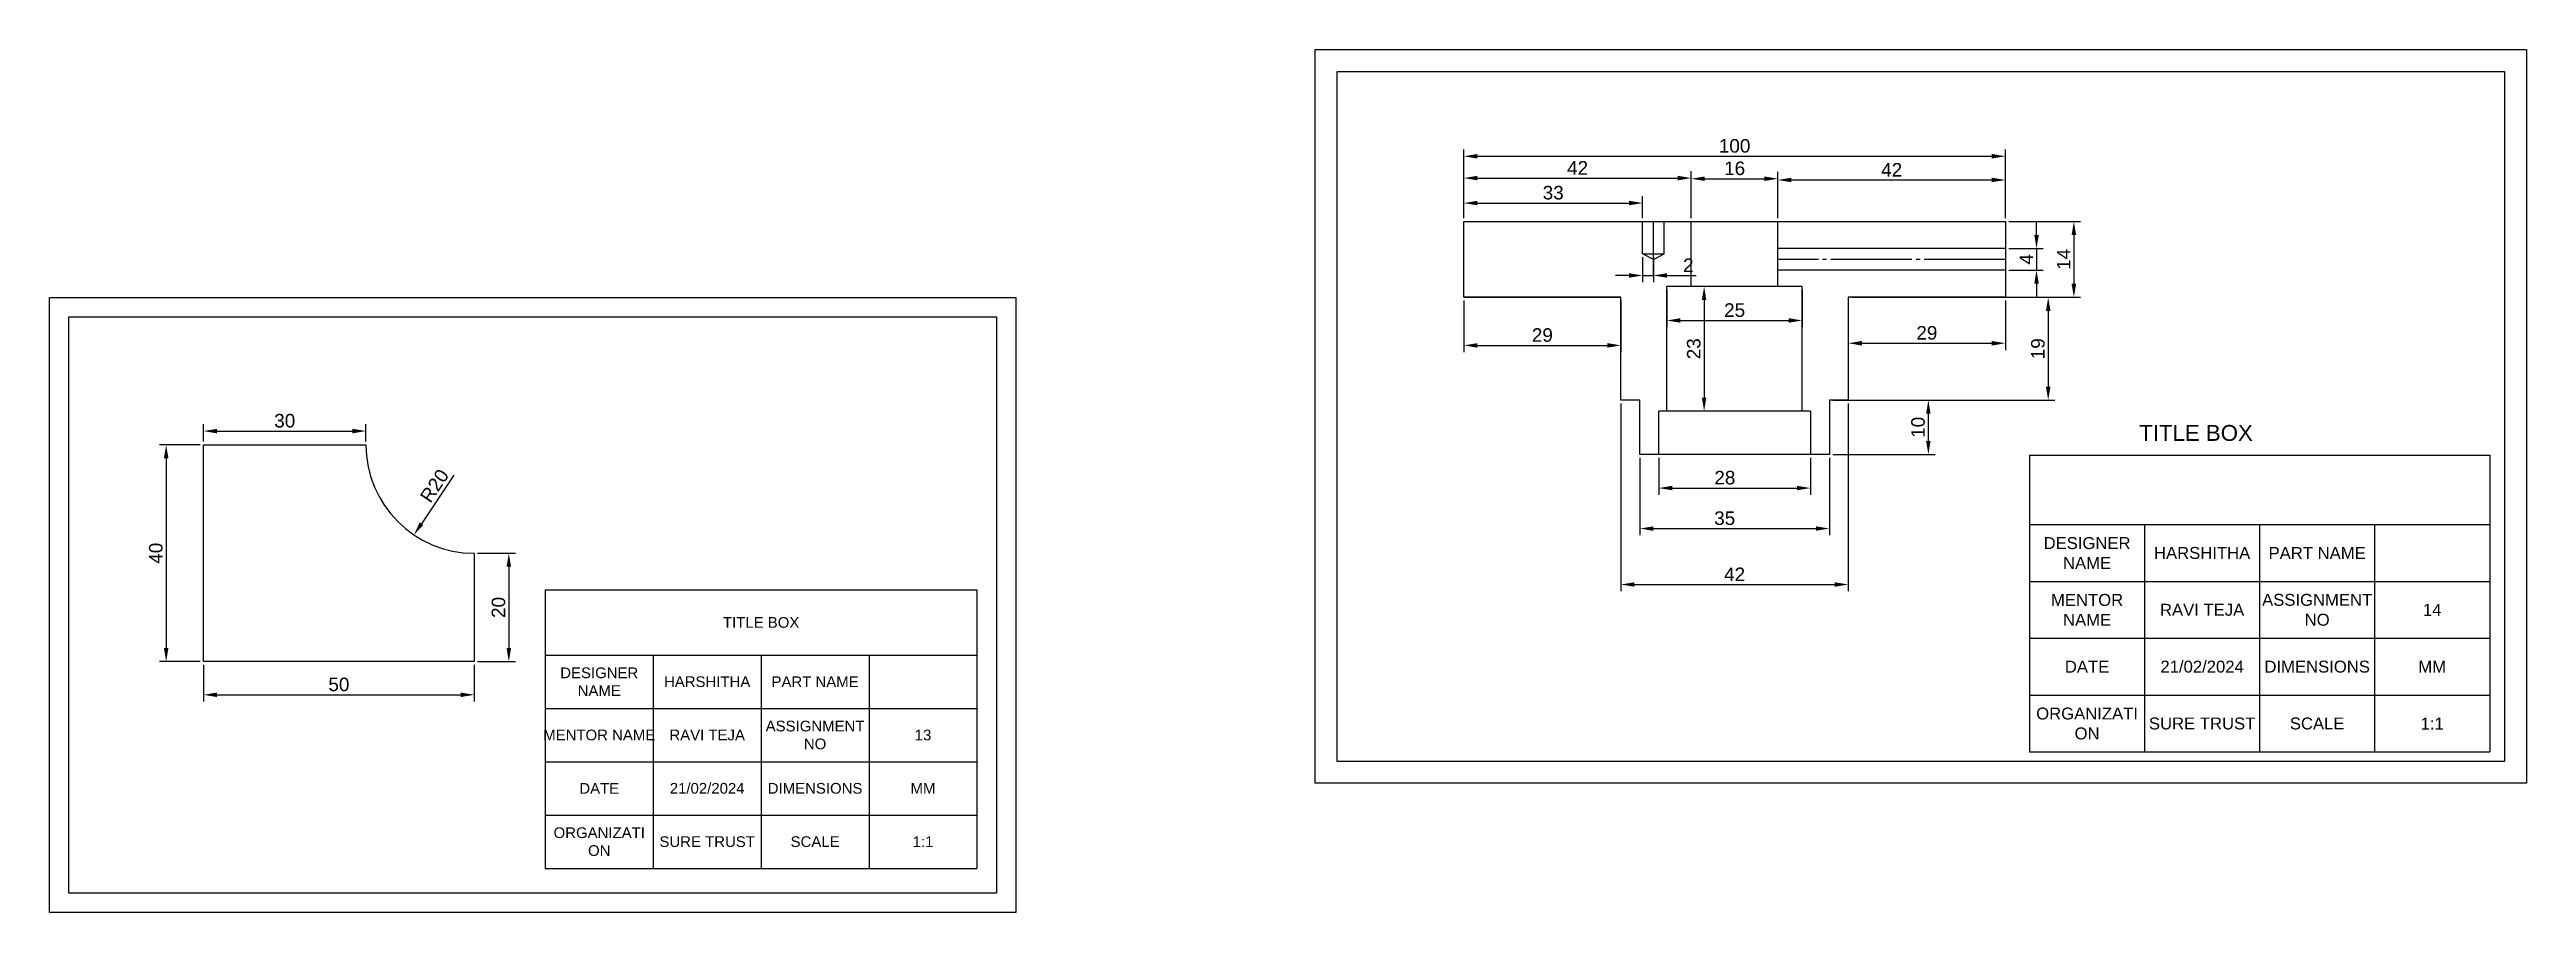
# Model space of a CAD drawing. Header units: millimetres. Extents: x 1587 to 3258, y 2334 to 2502.
# Drawn here: x 2800.7 to 3258.1, y 2336.5 to 2495.8 of the extents above; entities that cross this region are included whole.
import ezdxf

# ---------------------------------------------------------------- set-up
doc = ezdxf.new("R2010")
doc.units = ezdxf.units.MM
doc.linetypes.add('JIS_08_15', pattern=[17.25, 15, -0.75, 0.75, -0.75])
doc.styles.get("Standard").update_dxf_attribs({"font": 'arial.ttf'})
doc.dimstyles.new('ISO-25', dxfattribs={"dimtxt": 2.5, "dimasz": 2.5, "dimexe": 1.25, "dimexo": 0.625, "dimtad": 1, "dimtxsty": 'Standard', "dimcen": 2.5, "dimclrd": 6, "dimclrt": 6, "dimadec": 0, "dimazin": 0, "dimtfac": 1, "dimtmove": 0, "dimatfit": 3, "dimfxl": 1, "dimarcsym": 0})

msp = doc.modelspace()

# ---------------------------------------------------------------- texts
at = {"attachment_point": 5}
for s, width, gutter_width, insert, char_height in [('TITLE BOX', 84.97857, 18.35, (3197.102, 2424.997), 2.9361), ('DESIGNER NAME', 21.24464, 18.35, (3176.982, 2402.852), 2.20206), ('HARSHITHA', 21.24464, 18.35, (3198.227, 2402.852), 2.2021), ('PART NAME', 21.24464, 18.35, (3219.471, 2402.852), 2.2021), ('MENTOR NAME', 21.24464, 18.35, (3176.982, 2392.361), 2.20206), ('RAVI TEJA', 21.24464, 18.35, (3198.227, 2392.361), 2.2021), ('ASSIGNMENT NO', 21.24464, 18.35, (3219.471, 2392.361), 2.20206), ('14', 21.24464, 18.35, (3240.716, 2392.361), 2.2021), ('TITLE BOX', 79.71838, 17.215, (2932.113, 2390.031), 1.9754), ('DESIGNER NAME', 19.92959, 17.215, (2902.219, 2379.097), 1.9754), ('HARSHITHA', 19.92959, 17.215, (2922.148, 2379.097), 1.9754), ('PART NAME', 19.92959, 17.215, (2942.078, 2379.097), 1.9754), ('DATE', 21.24464, 18.35, (3176.982, 2381.871), 2.2021), ('21/02/2024', 21.24464, 18.35, (3198.227, 2381.871), 2.2021), ('DIMENSIONS', 21.24464, 18.35, (3219.471, 2381.871), 2.2021), ('MM', 21.24464, 18.35, (3240.716, 2381.871), 2.2021), ('ORGANIZATI\\PON', 21.24464, 18.35, (3176.982, 2371.381), 2.2021), ('MENTOR NAME', 19.92959, 17.215, (2902.219, 2369.256), 1.9754), ('RAVI TEJA', 19.92959, 17.215, (2922.148, 2369.256), 1.9754), ('ASSIGNMENT NO', 19.92959, 17.215, (2942.078, 2369.256), 1.9754), ('13', 19.92959, 17.215, (2962.007, 2369.256), 1.9754), ('SURE TRUST', 21.24464, 18.35, (3198.227, 2371.381), 2.2021), ('SCALE', 21.24464, 18.35, (3219.471, 2371.381), 2.2021), ('1:1', 21.24464, 18.35, (3240.716, 2371.381), 2.2021), ('DATE', 19.92959, 17.215, (2902.219, 2359.416), 1.9754), ('21/02/2024', 19.92959, 17.215, (2922.148, 2359.416), 1.9754), ('DIMENSIONS', 19.92959, 17.215, (2942.078, 2359.416), 1.9754), ('MM', 19.92959, 17.215, (2962.007, 2359.416), 1.9754), ('ORGANIZATI\\PON', 19.92959, 17.215, (2902.219, 2349.575), 1.9754), ('SURE TRUST', 19.92959, 17.215, (2922.148, 2349.575), 1.9754), ('SCALE', 19.92959, 17.215, (2942.078, 2349.575), 1.9754), ('1:1', 19.92959, 17.215, (2962.007, 2349.575), 1.9754)]:
    msp.add_mtext_dynamic_manual_height_columns(s, width=width, gutter_width=gutter_width, heights=[0], dxfattribs=dict(at, insert=insert, char_height=char_height))

# ---------------------------------------------------------------- blocks, each defined once
blk = doc.blocks.new('*D4')
at = {"color": 0, "lineweight": -2, "transparency": 16777216}
for p, q in [((2828.51, 2422.81), (2820.99, 2422.81)), ((2828.51, 2382.81), (2820.99, 2382.81))]:
    blk.add_line(p, q, dxfattribs=at)
at = {"color": 6, "linetype": 'Continuous', "lineweight": -2, "transparency": 16777216}
blk.add_line((2822.24, 2420.31), (2822.24, 2385.31), dxfattribs=at)
at = {"color": 6, "transparency": 16777216}
for points in [[(2821.82, 2420.31), (2822.66, 2420.31), (2822.24, 2422.81)], [(2821.82, 2385.31), (2822.66, 2385.31), (2822.24, 2382.81)]]:
    blk.add_solid(points, dxfattribs=at)
at = {"layer": 'Defpoints', "color": 0, "transparency": 16777216}
for p in [(2829.14, 2422.81), (2822.24, 2382.81), (2829.14, 2382.81)]:
    blk.add_point(p, dxfattribs=at)
at = {"color": 6, "transparency": 16777216, "insert": (2820.34, 2402.81), "char_height": 2.5, "attachment_point": 5, "rotation": 90}
blk.add_mtext('40', dxfattribs=at)
blk = doc.blocks.new('*D5')
at = {"color": 0, "lineweight": -2, "transparency": 16777216}
for p, q in [((2829.14, 2382.19), (2829.14, 2375.44)), ((2879.14, 2382.19), (2879.14, 2375.44))]:
    blk.add_line(p, q, dxfattribs=at)
at = {"color": 6, "linetype": 'Continuous', "lineweight": -2, "transparency": 16777216}
blk.add_line((2831.64, 2376.69), (2876.64, 2376.69), dxfattribs=at)
at = {"color": 6, "transparency": 16777216}
for points in [[(2831.64, 2377.1), (2831.64, 2376.27), (2829.14, 2376.69)], [(2876.64, 2377.1), (2876.64, 2376.27), (2879.14, 2376.69)]]:
    blk.add_solid(points, dxfattribs=at)
at = {"layer": 'Defpoints', "color": 0, "transparency": 16777216}
for p in [(2829.14, 2382.81), (2879.14, 2382.81), (2879.14, 2376.69)]:
    blk.add_point(p, dxfattribs=at)
at = {"color": 6, "transparency": 16777216, "insert": (2854.14, 2378.59), "char_height": 2.5, "attachment_point": 5}
blk.add_mtext('50', dxfattribs=at)
blk = doc.blocks.new('*D6')
at = {"color": 0, "lineweight": -2, "transparency": 16777216}
for p, q in [((2879.76, 2402.81), (2886.77, 2402.81)), ((2879.76, 2382.81), (2886.77, 2382.81))]:
    blk.add_line(p, q, dxfattribs=at)
at = {"color": 6, "linetype": 'Continuous', "lineweight": -2, "transparency": 16777216}
blk.add_line((2885.52, 2400.31), (2885.52, 2385.31), dxfattribs=at)
at = {"color": 6, "transparency": 16777216}
for points in [[(2885.11, 2400.31), (2885.94, 2400.31), (2885.52, 2402.81)], [(2885.11, 2385.31), (2885.94, 2385.31), (2885.52, 2382.81)]]:
    blk.add_solid(points, dxfattribs=at)
at = {"layer": 'Defpoints', "color": 0, "transparency": 16777216}
for p in [(2879.14, 2402.81), (2879.14, 2382.81), (2885.52, 2382.81)]:
    blk.add_point(p, dxfattribs=at)
at = {"color": 6, "transparency": 16777216, "insert": (2883.62, 2392.81), "char_height": 2.5, "attachment_point": 5, "rotation": 90}
blk.add_mtext('20', dxfattribs=at)
blk = doc.blocks.new('*D7')
at = {"color": 0, "lineweight": -2, "transparency": 16777216}
for p, q in [((2829.14, 2423.44), (2829.14, 2426.61)), ((2859.14, 2423.44), (2859.14, 2426.61))]:
    blk.add_line(p, q, dxfattribs=at)
at = {"color": 6, "linetype": 'Continuous', "lineweight": -2, "transparency": 16777216}
blk.add_line((2831.64, 2425.36), (2856.64, 2425.36), dxfattribs=at)
at = {"color": 6, "transparency": 16777216}
for points in [[(2831.64, 2425.78), (2831.64, 2424.94), (2829.14, 2425.36)], [(2856.64, 2425.78), (2856.64, 2424.94), (2859.14, 2425.36)]]:
    blk.add_solid(points, dxfattribs=at)
at = {"layer": 'Defpoints', "color": 0, "transparency": 16777216}
for p in [(2859.14, 2425.36), (2829.14, 2422.81), (2859.14, 2422.81)]:
    blk.add_point(p, dxfattribs=at)
at = {"color": 6, "transparency": 16777216, "insert": (2844.14, 2427.26), "char_height": 2.5, "attachment_point": 5}
blk.add_mtext('30', dxfattribs=at)
blk = doc.blocks.new('*D8')
at = {"color": 6, "linetype": 'Continuous', "lineweight": -2, "transparency": 16777216}
blk.add_line((2875.38, 2417.2), (2869.4, 2408.27), dxfattribs=at)
at = {"color": 6, "transparency": 16777216}
blk.add_solid([(2869.05, 2408.5), (2869.74, 2408.04), (2868, 2406.2)], dxfattribs=at)
at = {"layer": 'Defpoints', "color": 0, "transparency": 16777216}
for p in [(2879.14, 2422.81), (2868, 2406.2)]:
    blk.add_point(p, dxfattribs=at)
at = {"color": 6, "transparency": 16777216, "insert": (2871.79, 2415.26), "char_height": 2.5, "attachment_point": 5, "rotation": 56.1761}
blk.add_mtext('R20', dxfattribs=at)
blk = doc.blocks.new('*D30')
at = {"color": 0, "lineweight": -2, "transparency": 16777216}
for p, q in [((3061.89, 2449.43), (3061.89, 2439.92)), ((3090.89, 2449.43), (3090.89, 2439.92))]:
    blk.add_line(p, q, dxfattribs=at)
at = {"color": 6, "linetype": 'Continuous', "lineweight": -2, "transparency": 16777216}
blk.add_line((3064.39, 2441.17), (3088.39, 2441.17), dxfattribs=at)
at = {"color": 6, "transparency": 16777216}
for points in [[(3064.39, 2441.59), (3064.39, 2440.75), (3061.89, 2441.17)], [(3088.39, 2441.59), (3088.39, 2440.75), (3090.89, 2441.17)]]:
    blk.add_solid(points, dxfattribs=at)
at = {"layer": 'Defpoints', "color": 0, "transparency": 16777216}
for p in [(3061.89, 2450.05), (3090.89, 2450.05), (3090.89, 2441.17)]:
    blk.add_point(p, dxfattribs=at)
at = {"color": 6, "transparency": 16777216, "insert": (3076.39, 2443.07), "char_height": 2.5, "attachment_point": 5}
blk.add_mtext('29', dxfattribs=at)
blk = doc.blocks.new('*D31')
at = {"color": 0, "lineweight": -2, "transparency": 16777216}
for p, q in [((3132.89, 2449.43), (3132.89, 2440.32)), ((3161.89, 2449.43), (3161.89, 2440.32))]:
    blk.add_line(p, q, dxfattribs=at)
at = {"color": 6, "linetype": 'Continuous', "lineweight": -2, "transparency": 16777216}
blk.add_line((3135.39, 2441.57), (3159.39, 2441.57), dxfattribs=at)
at = {"color": 6, "transparency": 16777216}
for points in [[(3135.39, 2441.99), (3135.39, 2441.15), (3132.89, 2441.57)], [(3159.39, 2441.99), (3159.39, 2441.15), (3161.89, 2441.57)]]:
    blk.add_solid(points, dxfattribs=at)
at = {"layer": 'Defpoints', "color": 0, "transparency": 16777216}
for p in [(3132.89, 2450.05), (3161.89, 2450.05), (3161.89, 2441.57)]:
    blk.add_point(p, dxfattribs=at)
at = {"color": 6, "transparency": 16777216, "insert": (3147.39, 2443.47), "char_height": 2.5, "attachment_point": 5}
blk.add_mtext('29', dxfattribs=at)
blk = doc.blocks.new('*D32')
at = {"color": 0, "lineweight": -2, "transparency": 16777216}
for p, q in [((3090.89, 2430.43), (3090.89, 2395.79)), ((3132.89, 2430.43), (3132.89, 2395.79))]:
    blk.add_line(p, q, dxfattribs=at)
at = {"color": 6, "linetype": 'Continuous', "lineweight": -2, "transparency": 16777216}
blk.add_line((3093.39, 2397.04), (3130.39, 2397.04), dxfattribs=at)
at = {"color": 6, "transparency": 16777216}
for points in [[(3093.39, 2397.46), (3093.39, 2396.63), (3090.89, 2397.04)], [(3130.39, 2397.46), (3130.39, 2396.63), (3132.89, 2397.04)]]:
    blk.add_solid(points, dxfattribs=at)
at = {"layer": 'Defpoints', "color": 0, "transparency": 16777216}
for p in [(3090.89, 2431.05), (3132.89, 2431.05), (3132.89, 2397.04)]:
    blk.add_point(p, dxfattribs=at)
at = {"color": 6, "transparency": 16777216, "insert": (3111.89, 2398.92), "char_height": 2.5, "attachment_point": 5}
blk.add_mtext('42', dxfattribs=at)
blk = doc.blocks.new('*D33')
at = {"color": 0, "lineweight": -2, "transparency": 16777216}
for p, q in [((3061.89, 2464.68), (3061.89, 2477.33)), ((3161.89, 2464.68), (3161.89, 2477.33))]:
    blk.add_line(p, q, dxfattribs=at)
at = {"color": 6, "linetype": 'Continuous', "lineweight": -2, "transparency": 16777216}
blk.add_line((3064.39, 2476.08), (3159.39, 2476.08), dxfattribs=at)
at = {"color": 6, "transparency": 16777216}
for points in [[(3064.39, 2476.5), (3064.39, 2475.66), (3061.89, 2476.08)], [(3159.39, 2476.5), (3159.39, 2475.66), (3161.89, 2476.08)]]:
    blk.add_solid(points, dxfattribs=at)
at = {"layer": 'Defpoints', "color": 0, "transparency": 16777216}
for p in [(3161.89, 2476.08), (3061.89, 2464.05), (3161.89, 2464.05)]:
    blk.add_point(p, dxfattribs=at)
at = {"color": 6, "transparency": 16777216, "insert": (3111.89, 2477.98), "char_height": 2.5, "attachment_point": 5}
blk.add_mtext('100', dxfattribs=at)
blk = doc.blocks.new('*D34')
at = {"color": 0, "lineweight": -2, "transparency": 16777216}
for p, q in [((3061.89, 2464.68), (3061.89, 2473.3)), ((3103.89, 2464.68), (3103.89, 2473.3))]:
    blk.add_line(p, q, dxfattribs=at)
at = {"color": 6, "linetype": 'Continuous', "lineweight": -2, "transparency": 16777216}
blk.add_line((3064.39, 2472.05), (3101.39, 2472.05), dxfattribs=at)
at = {"color": 6, "transparency": 16777216}
for points in [[(3064.39, 2472.47), (3064.39, 2471.63), (3061.89, 2472.05)], [(3101.39, 2472.47), (3101.39, 2471.63), (3103.89, 2472.05)]]:
    blk.add_solid(points, dxfattribs=at)
at = {"layer": 'Defpoints', "color": 0, "transparency": 16777216}
for p in [(3103.89, 2472.05), (3061.89, 2464.05), (3103.89, 2464.05)]:
    blk.add_point(p, dxfattribs=at)
at = {"color": 6, "transparency": 16777216, "insert": (3082.89, 2473.93), "char_height": 2.5, "attachment_point": 5}
blk.add_mtext('42', dxfattribs=at)
blk = doc.blocks.new('*D35')
at = {"color": 0, "lineweight": -2, "transparency": 16777216}
for p, q in [((3103.89, 2464.68), (3103.89, 2473.18)), ((3119.89, 2464.68), (3119.89, 2473.18))]:
    blk.add_line(p, q, dxfattribs=at)
at = {"color": 6, "linetype": 'Continuous', "lineweight": -2, "transparency": 16777216}
blk.add_line((3106.39, 2471.93), (3117.39, 2471.93), dxfattribs=at)
at = {"color": 6, "transparency": 16777216}
for points in [[(3106.39, 2472.35), (3106.39, 2471.52), (3103.89, 2471.93)], [(3117.39, 2472.35), (3117.39, 2471.52), (3119.89, 2471.93)]]:
    blk.add_solid(points, dxfattribs=at)
at = {"layer": 'Defpoints', "color": 0, "transparency": 16777216}
for p in [(3119.89, 2471.93), (3103.89, 2464.05), (3119.89, 2464.05)]:
    blk.add_point(p, dxfattribs=at)
at = {"color": 6, "transparency": 16777216, "insert": (3111.89, 2473.84), "char_height": 2.5, "attachment_point": 5}
blk.add_mtext('16', dxfattribs=at)
blk = doc.blocks.new('*D36')
at = {"color": 0, "lineweight": -2, "transparency": 16777216}
for p, q in [((3119.89, 2464.68), (3119.89, 2472.95)), ((3161.89, 2464.68), (3161.89, 2472.95))]:
    blk.add_line(p, q, dxfattribs=at)
at = {"color": 6, "linetype": 'Continuous', "lineweight": -2, "transparency": 16777216}
blk.add_line((3122.39, 2471.7), (3159.39, 2471.7), dxfattribs=at)
at = {"color": 6, "transparency": 16777216}
for points in [[(3122.39, 2472.12), (3122.39, 2471.29), (3119.89, 2471.7)], [(3159.39, 2472.12), (3159.39, 2471.29), (3161.89, 2471.7)]]:
    blk.add_solid(points, dxfattribs=at)
at = {"layer": 'Defpoints', "color": 0, "transparency": 16777216}
for p in [(3161.89, 2471.7), (3119.89, 2464.05), (3161.89, 2464.05)]:
    blk.add_point(p, dxfattribs=at)
at = {"color": 6, "transparency": 16777216, "insert": (3140.89, 2473.58), "char_height": 2.5, "attachment_point": 5}
blk.add_mtext('42', dxfattribs=at)
blk = doc.blocks.new('*D37')
at = {"color": 0, "lineweight": -2, "transparency": 16777216}
for p, q in [((3061.89, 2464.68), (3061.89, 2468.69)), ((3094.89, 2464.68), (3094.89, 2468.69))]:
    blk.add_line(p, q, dxfattribs=at)
at = {"color": 6, "linetype": 'Continuous', "lineweight": -2, "transparency": 16777216}
blk.add_line((3064.39, 2467.44), (3092.39, 2467.44), dxfattribs=at)
at = {"color": 6, "transparency": 16777216}
for points in [[(3064.39, 2467.86), (3064.39, 2467.02), (3061.89, 2467.44)], [(3092.39, 2467.86), (3092.39, 2467.02), (3094.89, 2467.44)]]:
    blk.add_solid(points, dxfattribs=at)
at = {"layer": 'Defpoints', "color": 0, "transparency": 16777216}
for p in [(3094.89, 2467.44), (3061.89, 2464.05), (3094.89, 2464.05)]:
    blk.add_point(p, dxfattribs=at)
at = {"color": 6, "transparency": 16777216, "insert": (3078.39, 2469.34), "char_height": 2.5, "attachment_point": 5}
blk.add_mtext('33', dxfattribs=at)
blk = doc.blocks.new('*D38')
at = {"color": 0, "lineweight": -2, "transparency": 16777216}
for p, q in [((3094.89, 2457.43), (3094.89, 2452.83)), ((3096.89, 2457.43), (3096.89, 2452.83))]:
    blk.add_line(p, q, dxfattribs=at)
at = {"color": 6, "linetype": 'Continuous', "lineweight": -2, "transparency": 16777216}
for p, q in [((3092.39, 2454.08), (3089.89, 2454.08)), ((3094.89, 2454.08), (3096.89, 2454.08)), ((3099.39, 2454.08), (3104.79, 2454.08))]:
    blk.add_line(p, q, dxfattribs=at)
at = {"color": 6, "transparency": 16777216}
for points in [[(3092.39, 2454.49), (3092.39, 2453.66), (3094.89, 2454.08)], [(3099.39, 2454.49), (3099.39, 2453.66), (3096.89, 2454.08)]]:
    blk.add_solid(points, dxfattribs=at)
at = {"layer": 'Defpoints', "color": 0, "transparency": 16777216}
for p in [(3094.89, 2458.05), (3096.89, 2458.05), (3096.89, 2454.08)]:
    blk.add_point(p, dxfattribs=at)
at = {"color": 6, "transparency": 16777216, "insert": (3103.34, 2455.96), "char_height": 2.5, "attachment_point": 5}
blk.add_mtext('2', dxfattribs=at)
blk = doc.blocks.new('*D39')
at = {"color": 0, "lineweight": -2, "transparency": 16777216}
for p, q in [((3111.26, 2452.05), (3105.01, 2452.05)), ((3111.26, 2429.05), (3105.01, 2429.05))]:
    blk.add_line(p, q, dxfattribs=at)
at = {"color": 6, "linetype": 'Continuous', "lineweight": -2, "transparency": 16777216}
blk.add_line((3106.26, 2449.55), (3106.26, 2431.55), dxfattribs=at)
at = {"color": 6, "transparency": 16777216}
for points in [[(3105.84, 2449.55), (3106.67, 2449.55), (3106.26, 2452.05)], [(3105.84, 2431.55), (3106.67, 2431.55), (3106.26, 2429.05)]]:
    blk.add_solid(points, dxfattribs=at)
at = {"layer": 'Defpoints', "color": 0, "transparency": 16777216}
for p in [(3111.89, 2452.05), (3106.26, 2429.05), (3111.89, 2429.05)]:
    blk.add_point(p, dxfattribs=at)
at = {"color": 6, "transparency": 16777216, "insert": (3104.35, 2440.55), "char_height": 2.5, "attachment_point": 5, "rotation": 90}
blk.add_mtext('23', dxfattribs=at)
blk = doc.blocks.new('*D40')
at = {"color": 0, "lineweight": -2, "transparency": 16777216}
for p, q in [((3099.39, 2451.43), (3099.39, 2444.52)), ((3124.39, 2451.43), (3124.39, 2444.52))]:
    blk.add_line(p, q, dxfattribs=at)
at = {"color": 6, "linetype": 'Continuous', "lineweight": -2, "transparency": 16777216}
blk.add_line((3101.89, 2445.77), (3121.89, 2445.77), dxfattribs=at)
at = {"color": 6, "transparency": 16777216}
for points in [[(3101.89, 2446.19), (3101.89, 2445.36), (3099.39, 2445.77)], [(3121.89, 2446.19), (3121.89, 2445.36), (3124.39, 2445.77)]]:
    blk.add_solid(points, dxfattribs=at)
at = {"layer": 'Defpoints', "color": 0, "transparency": 16777216}
for p in [(3099.39, 2452.05), (3124.39, 2452.05), (3124.39, 2445.77)]:
    blk.add_point(p, dxfattribs=at)
at = {"color": 6, "transparency": 16777216, "insert": (3111.89, 2447.67), "char_height": 2.5, "attachment_point": 5}
blk.add_mtext('25', dxfattribs=at)
blk = doc.blocks.new('*D41')
at = {"color": 0, "lineweight": -2, "transparency": 16777216}
for p, q in [((3097.89, 2420.43), (3097.89, 2413.59)), ((3125.89, 2420.43), (3125.89, 2413.59))]:
    blk.add_line(p, q, dxfattribs=at)
at = {"color": 6, "linetype": 'Continuous', "lineweight": -2, "transparency": 16777216}
blk.add_line((3100.39, 2414.84), (3123.39, 2414.84), dxfattribs=at)
at = {"color": 6, "transparency": 16777216}
for points in [[(3100.39, 2415.26), (3100.39, 2414.43), (3097.89, 2414.84)], [(3123.39, 2415.26), (3123.39, 2414.43), (3125.89, 2414.84)]]:
    blk.add_solid(points, dxfattribs=at)
at = {"layer": 'Defpoints', "color": 0, "transparency": 16777216}
for p in [(3097.89, 2421.05), (3125.89, 2421.05), (3125.89, 2414.84)]:
    blk.add_point(p, dxfattribs=at)
at = {"color": 6, "transparency": 16777216, "insert": (3110.09, 2416.75), "char_height": 2.5, "attachment_point": 5}
blk.add_mtext('28', dxfattribs=at)
blk = doc.blocks.new('*D42')
at = {"color": 0, "lineweight": -2, "transparency": 16777216}
for p, q in [((3094.39, 2420.43), (3094.39, 2406.12)), ((3129.39, 2420.43), (3129.39, 2406.12))]:
    blk.add_line(p, q, dxfattribs=at)
at = {"color": 6, "linetype": 'Continuous', "lineweight": -2, "transparency": 16777216}
blk.add_line((3096.89, 2407.37), (3126.89, 2407.37), dxfattribs=at)
at = {"color": 6, "transparency": 16777216}
for points in [[(3096.89, 2407.78), (3096.89, 2406.95), (3094.39, 2407.37)], [(3126.89, 2407.78), (3126.89, 2406.95), (3129.39, 2407.37)]]:
    blk.add_solid(points, dxfattribs=at)
at = {"layer": 'Defpoints', "color": 0, "transparency": 16777216}
for p in [(3094.39, 2421.05), (3129.39, 2421.05), (3129.39, 2407.37)]:
    blk.add_point(p, dxfattribs=at)
at = {"color": 6, "transparency": 16777216, "insert": (3110.06, 2409.27), "char_height": 2.5, "attachment_point": 5}
blk.add_mtext('35', dxfattribs=at)
blk = doc.blocks.new('*D43')
at = {"color": 0, "lineweight": -2, "transparency": 16777216}
for p, q in [((3130.01, 2431.05), (3148.92, 2431.05)), ((3130.01, 2421.05), (3148.92, 2421.05))]:
    blk.add_line(p, q, dxfattribs=at)
at = {"color": 6, "linetype": 'Continuous', "lineweight": -2, "transparency": 16777216}
blk.add_line((3147.67, 2423.55), (3147.67, 2428.55), dxfattribs=at)
at = {"color": 6, "transparency": 16777216}
for points in [[(3147.25, 2428.55), (3148.08, 2428.55), (3147.67, 2431.05)], [(3147.25, 2423.55), (3148.08, 2423.55), (3147.67, 2421.05)]]:
    blk.add_solid(points, dxfattribs=at)
at = {"layer": 'Defpoints', "color": 0, "transparency": 16777216}
for p in [(3129.39, 2431.05), (3147.67, 2431.05), (3129.39, 2421.05)]:
    blk.add_point(p, dxfattribs=at)
at = {"color": 6, "transparency": 16777216, "insert": (3145.77, 2426.05), "char_height": 2.5, "attachment_point": 5, "rotation": 90}
blk.add_mtext('10', dxfattribs=at)
blk = doc.blocks.new('*D44')
at = {"color": 0, "lineweight": -2, "transparency": 16777216}
for p, q in [((3133.51, 2450.05), (3171.05, 2450.05)), ((3133.51, 2431.05), (3171.05, 2431.05))]:
    blk.add_line(p, q, dxfattribs=at)
at = {"color": 6, "linetype": 'Continuous', "lineweight": -2, "transparency": 16777216}
blk.add_line((3169.8, 2447.55), (3169.8, 2433.55), dxfattribs=at)
at = {"color": 6, "transparency": 16777216}
for points in [[(3169.39, 2447.55), (3170.22, 2447.55), (3169.8, 2450.05)], [(3169.39, 2433.55), (3170.22, 2433.55), (3169.8, 2431.05)]]:
    blk.add_solid(points, dxfattribs=at)
at = {"layer": 'Defpoints', "color": 0, "transparency": 16777216}
for p in [(3132.89, 2450.05), (3132.89, 2431.05), (3169.8, 2431.05)]:
    blk.add_point(p, dxfattribs=at)
at = {"color": 6, "transparency": 16777216, "insert": (3167.9, 2440.55), "char_height": 2.5, "attachment_point": 5, "rotation": 90}
blk.add_mtext('19', dxfattribs=at)
blk = doc.blocks.new('*D45')
at = {"color": 0, "lineweight": -2, "transparency": 16777216}
for p, q in [((3162.51, 2464.05), (3175.79, 2464.05)), ((3162.51, 2450.05), (3175.79, 2450.05))]:
    blk.add_line(p, q, dxfattribs=at)
at = {"color": 6, "linetype": 'Continuous', "lineweight": -2, "transparency": 16777216}
blk.add_line((3174.54, 2461.55), (3174.54, 2452.55), dxfattribs=at)
at = {"color": 6, "transparency": 16777216}
for points in [[(3174.12, 2461.55), (3174.96, 2461.55), (3174.54, 2464.05)], [(3174.12, 2452.55), (3174.96, 2452.55), (3174.54, 2450.05)]]:
    blk.add_solid(points, dxfattribs=at)
at = {"layer": 'Defpoints', "color": 0, "transparency": 16777216}
for p in [(3161.89, 2464.05), (3161.89, 2450.05), (3174.54, 2450.05)]:
    blk.add_point(p, dxfattribs=at)
at = {"color": 6, "transparency": 16777216, "insert": (3172.66, 2457.05), "char_height": 2.5, "attachment_point": 5, "rotation": 90}
blk.add_mtext('14', dxfattribs=at)
blk = doc.blocks.new('*D46')
at = {"color": 6, "linetype": 'Continuous', "lineweight": -2, "transparency": 16777216}
for p, q in [((3167.64, 2461.55), (3167.64, 2464.05)), ((3167.64, 2459.05), (3167.64, 2455.05)), ((3167.64, 2452.55), (3167.64, 2450.05))]:
    blk.add_line(p, q, dxfattribs=at)
at = {"color": 0, "lineweight": -2, "transparency": 16777216}
for p, q in [((3162.51, 2459.05), (3168.89, 2459.05)), ((3162.51, 2455.05), (3168.89, 2455.05))]:
    blk.add_line(p, q, dxfattribs=at)
at = {"color": 6, "transparency": 16777216}
for points in [[(3167.23, 2461.55), (3168.06, 2461.55), (3167.64, 2459.05)], [(3167.23, 2452.55), (3168.06, 2452.55), (3167.64, 2455.05)]]:
    blk.add_solid(points, dxfattribs=at)
at = {"layer": 'Defpoints', "color": 0, "transparency": 16777216}
for p in [(3161.89, 2459.05), (3161.89, 2455.05), (3167.64, 2455.05)]:
    blk.add_point(p, dxfattribs=at)
at = {"color": 6, "transparency": 16777216, "insert": (3165.77, 2457.05), "char_height": 2.5, "attachment_point": 5, "rotation": 90}
blk.add_mtext('4', dxfattribs=at)
blk = doc.blocks.new('*T47')
at = {"color": 0, "linetype": 'ByBlock', "lineweight": -2, "transparency": 16777216}
for p, q in [((0, 0), (79.72, 0)), ((0, 0), (0, -51.39)), ((79.72, 0), (79.72, -51.39)), ((0, -12.03), (79.72, -12.03)), ((19.93, -12.03), (19.93, -51.39)), ((39.86, -12.03), (39.86, -51.39)), ((59.79, -12.03), (59.79, -51.39)), ((0, -21.87), (79.72, -21.87)), ((0, -31.71), (79.72, -31.71)), ((0, -41.55), (79.72, -41.55)), ((0, -51.39), (79.72, -51.39))]:
    blk.add_line(p, q, dxfattribs=at)
blk = doc.blocks.new('*T52')
at = {"color": 0, "linetype": 'ByBlock', "lineweight": -2, "transparency": 16777216}
for p, q in [((0, 0), (84.98, 0)), ((0, 0), (0, -54.78)), ((84.98, 0), (84.98, -54.78)), ((0, -12.82), (84.98, -12.82)), ((21.24, -12.82), (21.24, -54.78)), ((42.49, -12.82), (42.49, -54.78)), ((63.73, -12.82), (63.73, -54.78)), ((0, -23.31), (84.98, -23.31)), ((0, -33.8), (84.98, -33.8)), ((0, -44.29), (84.98, -44.29)), ((0, -54.78), (84.98, -54.78))]:
    blk.add_line(p, q, dxfattribs=at)

# ---------------------------------------------------------------- dimensions: what is measured, and where the dimension line sits
for base, p1, p2, picture, middle in [((3161.887, 2476.081), (3061.887, 2464.05), (3161.887, 2464.05), '*D33', (3111.887, 2476.081)), ((3103.887, 2472.049), (3061.887, 2464.05), (3103.887, 2464.05), '*D34', (3082.887, 2472.049)), ((3119.887, 2471.934), (3103.887, 2464.05), (3119.887, 2464.05), '*D35', (3111.887, 2471.934)), ((3161.887, 2471.703), (3119.887, 2464.05), (3161.887, 2464.05), '*D36', (3140.887, 2471.703)), ((3132.887, 2397.043), (3090.887, 2431.05), (3132.887, 2431.05), '*D32', (3111.887, 2397.043)), ((3129.387, 2407.365), (3094.387, 2421.05), (3129.387, 2421.05), '*D42', (3110.059, 2407.365)), ((3125.887, 2414.844), (3097.887, 2421.05), (3125.887, 2421.05), '*D41', (3110.088, 2414.844))]:
    dim = msp.add_linear_dim(base=base, p1=p1, p2=p2, dimstyle='ISO-25')
    dim.commit()
    dim.dimension.update_dxf_attribs({"geometry": picture, "text_midpoint": middle, "dimtype": 160})
for base, p1, p2, picture, middle in [((3094.887, 2467.44), (3061.887, 2464.05), (3094.887, 2464.05), '*D37', (3078.387, 2469.343)), ((3096.887, 2454.076), (3094.887, 2458.05), (3096.887, 2458.05), '*D38', (3103.34, 2455.956)), ((3124.387, 2445.772), (3099.387, 2452.05), (3124.387, 2452.05), '*D40', (3111.887, 2447.674)), ((3090.887, 2441.169), (3061.887, 2450.05), (3090.887, 2450.05), '*D30', (3076.387, 2443.07)), ((3161.887, 2441.57), (3132.887, 2450.05), (3161.887, 2450.05), '*D31', (3147.387, 2443.471)), ((2859.137, 2425.36), (2829.137, 2422.811), (2859.137, 2422.811), '*D7', (2844.137, 2427.262)), ((2879.137, 2376.685), (2829.137, 2382.811), (2879.137, 2382.811), '*D5', (2854.137, 2378.587))]:
    dim = msp.add_linear_dim(base=base, p1=p1, p2=p2, dimstyle='ISO-25')
    dim.commit()
    dim.dimension.update_dxf_attribs({"geometry": picture, "text_midpoint": middle})
dim = msp.add_linear_dim(base=(3174.539, 2450.05), p1=(3161.887, 2464.05), p2=(3161.887, 2450.05), angle=90, dimstyle='ISO-25')
dim.commit()
dim.dimension.update_dxf_attribs({"geometry": '*D45', "text_midpoint": (3174.539, 2457.05), "dimtype": 160})
for base, p1, p2, picture, middle in [((3167.644, 2455.05), (3161.887, 2459.05), (3161.887, 2455.05), '*D46', (3165.769, 2457.05)), ((3106.256, 2429.05), (3111.887, 2452.05), (3111.887, 2429.05), '*D39', (3104.354, 2440.55)), ((3169.803, 2431.05), (3132.887, 2450.05), (3132.887, 2431.05), '*D44', (3167.902, 2440.55)), ((3147.668, 2431.05), (3129.387, 2421.05), (3129.387, 2431.05), '*D43', (3145.766, 2426.05)), ((2822.239, 2382.811), (2829.137, 2422.811), (2829.137, 2382.811), '*D4', (2820.338, 2402.811)), ((2885.522, 2382.811), (2879.137, 2402.811), (2879.137, 2382.811), '*D6', (2883.621, 2392.811))]:
    dim = msp.add_linear_dim(base=base, p1=p1, p2=p2, angle=90, dimstyle='ISO-25')
    dim.commit()
    dim.dimension.update_dxf_attribs({"geometry": picture, "text_midpoint": middle})
dim = msp.add_radius_dim(center=(2879.137, 2422.811), mpoint=(2868.004, 2406.195), dimstyle='ISO-25')
dim.commit()
dim.dimension.update_dxf_attribs({"geometry": '*D8', "text_midpoint": (2873.369, 2414.203), "dimtype": 164})

# ---------------------------------------------------------------- linework, layer by layer
for p, q in [((3061.887, 2464.05), (3161.887, 2464.05)), ((3061.887, 2450.05), (3061.887, 2464.05)), ((3094.887, 2458.05), (3094.887, 2464.05)), ((3096.89, 2454.18), (3096.89, 2464.05)), ((3098.887, 2458.05), (3098.887, 2464.05)), ((3103.887, 2452.05), (3103.887, 2464.05)), ((3119.887, 2452.05), (3119.887, 2464.05)), ((3161.887, 2464.05), (3161.887, 2450.05)), ((3094.887, 2458.05), (3098.887, 2458.05)), ((3096.89, 2457.019), (3094.887, 2458.05)), ((3096.89, 2457.019), (3098.887, 2458.05)), ((3161.887, 2459.05), (3119.887, 2459.05)), ((3124.387, 2452.05), (3099.387, 2452.05)), ((3099.387, 2429.05), (3099.387, 2452.05)), ((3161.887, 2455.05), (3119.887, 2455.05)), ((3124.387, 2429.05), (3124.387, 2452.05)), ((3090.887, 2450.05), (3061.887, 2450.05)), ((3061.887, 2450.05), (3090.887, 2450.05)), ((3090.887, 2450.05), (3061.887, 2450.05)), ((3090.887, 2431.05), (3090.887, 2450.05)), ((3161.887, 2450.05), (3132.887, 2450.05)), ((3132.887, 2450.05), (3132.887, 2431.05)), ((3094.387, 2431.05), (3090.887, 2431.05)), ((3094.387, 2421.05), (3094.387, 2431.05)), ((3125.887, 2429.05), (3097.887, 2429.05)), ((3097.887, 2421.05), (3097.887, 2429.05)), ((3125.887, 2429.05), (3125.887, 2421.05)), ((3132.887, 2431.05), (3129.387, 2431.05)), ((3129.387, 2431.05), (3129.387, 2421.05)), ((3129.387, 2421.05), (3094.387, 2421.05))]:
    msp.add_line(p, q)
at = {"linetype": 'JIS_08_15'}
msp.add_line((3161.887, 2457.05), (3119.887, 2457.05), dxfattribs=at)
for points in [[(3034.455, 2495.768), (3258.123, 2495.768), (3258.123, 2360.362), (3034.455, 2360.362)], [(3038.501, 2491.723), (3254.077, 2491.723), (3254.077, 2364.407), (3038.501, 2364.407)], [(2800.702, 2449.996), (2979.162, 2449.996), (2979.162, 2336.522), (2800.702, 2336.522)], [(2804.265, 2446.433), (2975.599, 2446.433), (2975.599, 2340.085), (2804.265, 2340.085)]]:
    msp.add_lwpolyline(points, close=True)
for points in [[(2829.137, 2382.811), (2829.137, 2422.811), (2859.137, 2422.811)], [(2879.137, 2402.811), (2879.137, 2382.811), (2829.137, 2382.811)]]:
    msp.add_lwpolyline(points)
msp.add_arc((2879.137, 2422.811), 20, 180, 270)

# ---------------------------------------------------------------- block references
for name, p in [('*T52', (3166.36, 2420.918)), ('*T47', (2892.254, 2396.045))]:
    msp.add_blockref(name, p)

msp.set_redraw_order([(e.dxf.handle, doc.entitydb.next_handle()) for e in msp.query("TEXT MTEXT ATTDEF DIMENSION ARC_DIMENSION")])  # texts and dimensions are drawn at this point

doc.saveas('drawing.dxf')
